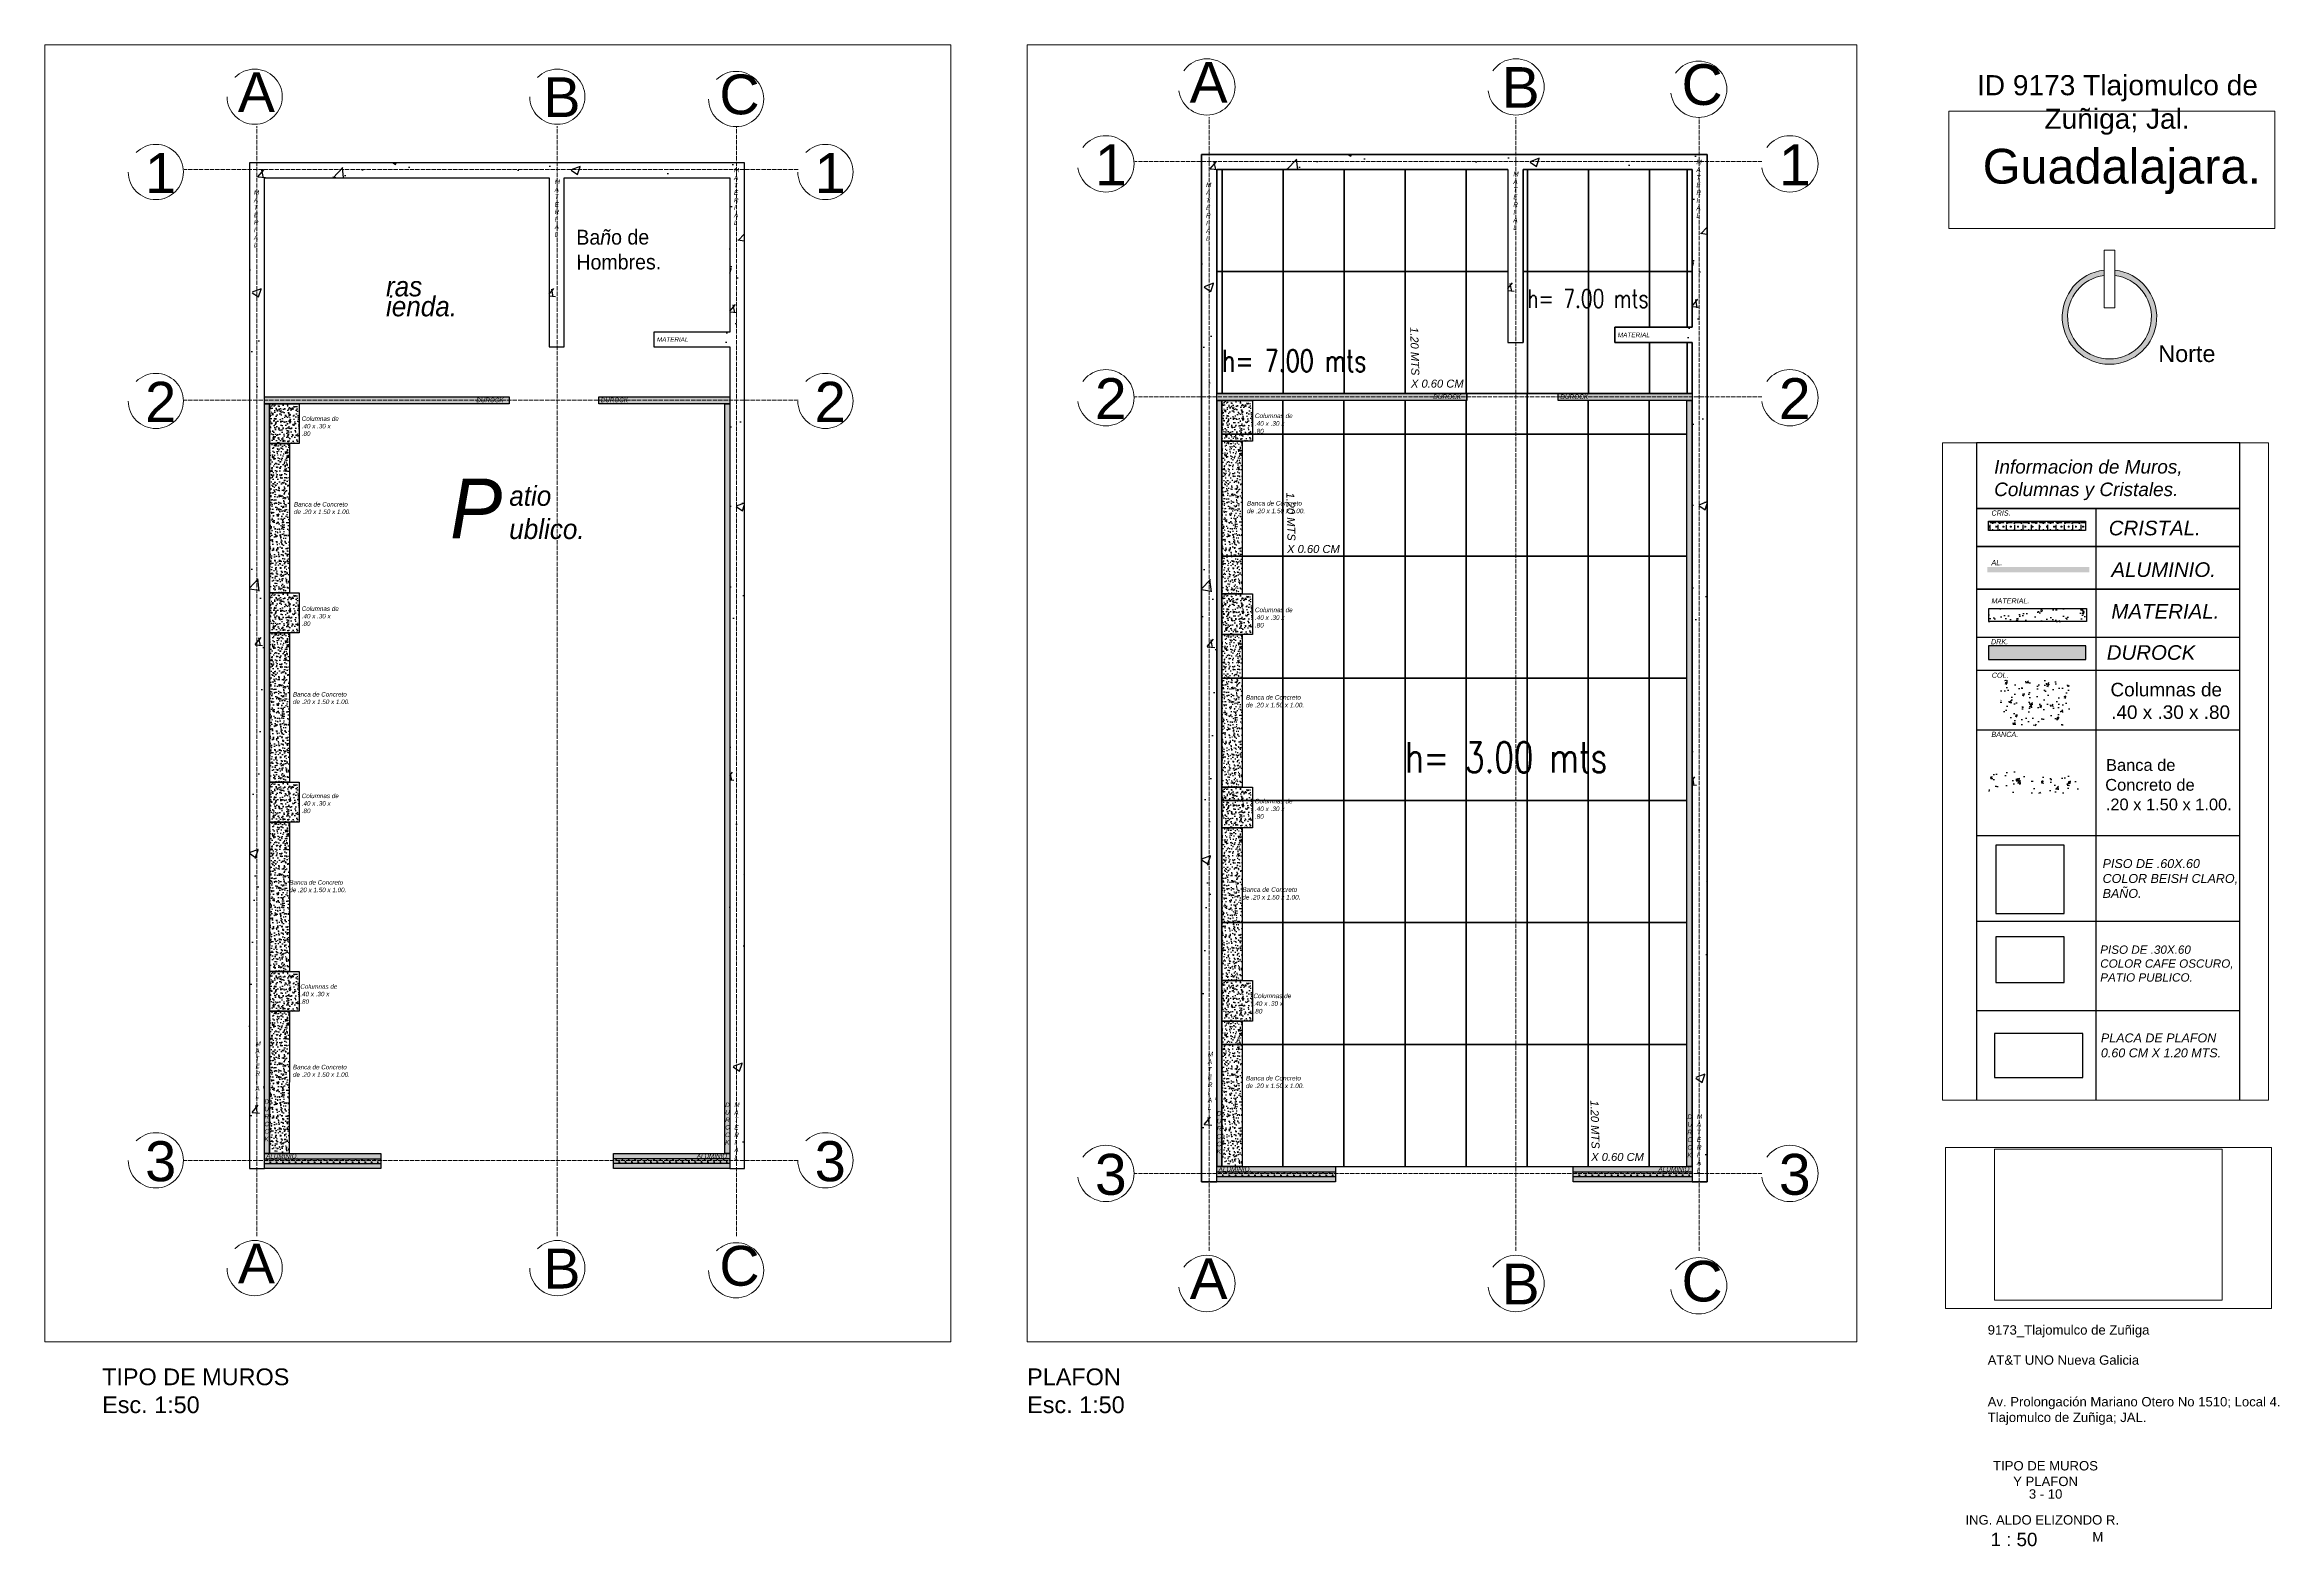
# Paper-space layout 'ARQ-03' of a CAD drawing. Header units: millimetres. Extents: x 82.4 to 165.8, y 72 to 128.1.
# The model-space entities are those that its viewports show. They can reach past a viewport. Long polylines and large blocks are cut down to what shows.
import ezdxf

# ---------------------------------------------------------------- set-up
doc = ezdxf.new("R2010")
doc.units = ezdxf.units.MM
doc.linetypes.add('ACAD_ISO02W100', pattern=[15, 12, -3])
for name, color, linetype, lineweight in [('COTAS', 161, 'ACAD_ISO02W100', 20), ('IMAGENES 3', 142, 'Continuous', 18), ('INFORMACION DE AREAS', 143, 'Continuous', 18), ('LAM-Solapa', 157, 'Continuous', 18), ('MURO DUROCK', 161, 'Continuous', 25), ('PLAFON', 151, 'Continuous', 25)]:
    doc.layers.add(name, color=color, linetype=linetype, lineweight=lineweight)
for name, color, linetype in [('CUADRO IMFORMATIVO', 144, 'Continuous'), ('MUROS - ARQ.', 151, 'Continuous'), ('MUROS ACABADOS', 142, 'Continuous')]:
    doc.layers.add(name, color=color, linetype=linetype)
doc.styles.add('ROMANS', font='romans.shx', dxfattribs={"width": 0.75})
doc.styles.get("Standard").update_dxf_attribs({"font": 'arial.ttf'})
picture_1 = doc.add_image_def('image53.png', size_in_pixel=(703, 467))

psp = doc.layouts.new('ARQ-03')

# ---------------------------------------------------------------- texts
at = {"layer": 'LAM-Solapa', "attachment_point": 1}
for s, width, heights, insert, char_height in [('\\pi1.7427;ID 9173 Tlajomulco de \\P\\pi4.2615;Zuñiga; Jal.', 13.82729, [3.054], (152.739, 126.929), 0.75), ('\\pi1.8495;Guadalajara.', 13.82729, [0], (152.845, 124.178), 1.2979), ('Norte', 22.68618, [0], (161.245, 116.846), 0.625), ('9173_Tlajomulco de Zuñiga', 23.37132, [0], (154.881, 80.267), 0.35), ('TIPO DE MUROS \\PEsc. 1:50', 22.68618, [0], (84.533, 78.654), 0.625), ('PLAFON\\PEsc. 1:50', 22.68618, [0], (119.044, 78.654), 0.625), ('AT&T UNO Nueva Galicia', 23.37132, [0], (154.881, 79.142), 0.35), ('Av. Prolongación Mariano Otero No 1510; Local 4.\\PTlajomulco de Zuñiga; JAL.', 23.37132, [4.461], (154.881, 77.587), 0.35), ('\\pi1.2175;TIPO DE MUROS \\P\\pi1.9665;Y PLAFON', 6.30978, [1.862], (153.865, 75.197), 0.35), ('\\pi2.5517;3 - 10', 6.30978, [1.46], (153.865, 74.143), 0.35), ('ING. ALDO ELIZONDO R.', 12.25027, [0], (154.05, 73.176), 0.35), ('M', 2.80981, [1.297], (158.788, 72.543), 0.35), ('\\pi0.93798;1 : 50', 3.51409, [1.255], (154.05, 72.521), 0.5)]:
    psp.add_mtext_dynamic_manual_height_columns(s, width=width, gutter_width=12.5, heights=heights, dxfattribs=dict(at, insert=insert, char_height=char_height))

msp = doc.modelspace()

# ---------------------------------------------------------------- texts
at = {"layer": 'COTAS', "color": 164, "char_height": 0.4, "attachment_point": 1}
for s, insert in [('A', (10967.424, 3821.674)), ('B', (10970.49, 3821.623)), ('C', (10972.257, 3821.651)), ('A', (10967.424, 3809.912)), ('B', (10970.49, 3809.861)), ('C', (10972.257, 3809.889))]:
    msp.add_mtext_dynamic_manual_height_columns(s, width=0.04813, gutter_width=12.5, heights=[0], dxfattribs=dict(at, insert=insert))
at = {"layer": 'COTAS', "color": 164, "char_height": 0.402, "attachment_point": 1}
for s, insert in [('1', (10966.493, 3820.863)), ('1', (10973.213, 3820.863)), ('2', (10966.493, 3818.565)), ('2', (10973.213, 3818.565)), ('3', (10966.493, 3810.94)), ('3', (10973.213, 3810.94))]:
    msp.add_mtext(s, dxfattribs=dict(at, insert=insert))
at = {"layer": 'CUADRO IMFORMATIVO', "color": 7}
for s, height, p in [('Columnas de', 0.11881, (10997.114, 3819.75)), ('.40 x .30 x .80', 0.11881, (10997.12, 3819.552)), ('Banca de', 0.1031, (10997.075, 3819.096)), ('Concreto de', 0.10306, (10997.068, 3818.922)), ('.20 x 1.50 x 1.00.', 0.10306, (10997.073, 3818.75))]:
    msp.add_text(s, height=height, dxfattribs=at).set_placement(p)
at = {"layer": 'CUADRO IMFORMATIVO', "color": 7, "attachment_point": 1}
for s, insert, char_height in [('{\\fArial|b0|i1|c0|p34;Informacion de Muros, \\PColumnas y Cristales.}', (10996.094, 3821.824), 0.11888), ('{\\fArial|b0|i1|c0|p34;CRIS.}', (10996.07, 3821.381), 0.04516), ('{\\fArial|b0|i1|c0|p34;CRISTAL.}', (10997.099, 3821.291), 0.1282), ('{\\fArial|b0|i1|c0|p34;AL.}', (10996.07, 3820.946), 0.04516), ('{\\fArial|b0|i1|c0|p34;ALUMINIO.}', (10997.122, 3820.926), 0.12835), ('{\\fArial|b0|i1|c0|p34;MATERIAL.}', (10996.07, 3820.61), 0.04516), ('{\\fArial|b0|i1|c0|p34;MATERIAL.}', (10997.122, 3820.56), 0.12835), ('{\\fArial|b0|i1|c0|p34;DRK.}', (10996.066, 3820.252), 0.04516), ('{\\fArial|b0|i1|c0|p34;DUROCK}', (10997.081, 3820.199), 0.12835), ('{\\fArial|b0|i1|c0|p34;COL.}', (10996.073, 3819.958), 0.04516), ('{\\fArial|b0|i1|c0|p34;BANCA.}', (10996.07, 3819.439), 0.04516), ('{\\fArial|b0|i1|c0|p34;PISO DE .60X.60\\PCOLOR BEISH CLARO, \\PBAÑO. }', (10997.045, 3818.322), 0.07849), ('{\\fArial|b0|i1|c0|p34;PISO DE .30X.60\\PCOLOR CAFE OSCURO, \\PPATIO PUBLICO. }', (10997.024, 3817.564), 0.07311), ('{\\fArial|b0|i1|c0|p34;PLACA DE PLAFON\\P0.60 CM X 1.20 MTS.}', (10997.03, 3816.792), 0.07849)]:
    msp.add_mtext_dynamic_manual_height_columns(s, width=3.703, gutter_width=12.5, heights=[0], dxfattribs=dict(at, insert=insert, char_height=char_height))
at = {"layer": 'INFORMACION DE AREAS', "color": 170, "insert": (10970.821, 3820.092), "char_height": 0.15, "attachment_point": 1, "rotation": 0.15}
msp.add_mtext_dynamic_manual_height_columns('{\\f@Dotum|b0|i0|c0|p34;Ba\\f@Dotum|b0|i1|c0|p34;ñ\\f@Dotum|b0|i0|c0|p34;o de \\PHombres.}', width=1.23188, gutter_width=12.5, heights=[0], dxfattribs=at)
at = {"layer": 'INFORMACION DE AREAS', "color": 170, "insert": (10968.911, 3819.623), "char_height": 0.2, "attachment_point": 1, "line_spacing_factor": 0.3}
msp.add_mtext_dynamic_manual_height_columns('{\\f@Dotum|b0|i1|c0|p34;ras \\P\\Pienda.}', width=3.703, gutter_width=12.5, heights=[0], dxfattribs=at)
at = {"layer": 'INFORMACION DE AREAS', "color": 170, "attachment_point": 1}
for s, insert, char_height in [('{\\f@Dotum|b0|i1|c0|p34;\\C164;P}', (10969.554, 3817.594), 0.6), ('{\\f@Dotum|b0|i1|c0|p34;atio   \\Publico.}', (10970.148, 3817.52), 0.2)]:
    msp.add_mtext_dynamic_manual_height_columns(s, width=2.00814, gutter_width=12.5, heights=[0], dxfattribs=dict(at, insert=insert, char_height=char_height))
at = {"layer": 'MUROS ACABADOS', "color": 160, "char_height": 0.04516, "attachment_point": 1}
for s, width, heights, insert in [('{\\fArial|b0|i1|c0|p34;M\\PA\\PT\\PE\\PR\\PI\\PA\\PL}', 0.09578, [0.611], (10972.403, 3820.713)), ('{\\fArial|b0|i1|c0|p34;M\\PA\\PT\\PE\\PR\\PI\\PA\\PL}', 0.09578, [0.611], (10967.585, 3820.488)), ('{\\fArial|b0|i1|c0|p34;M\\PA\\PT\\PE\\PR\\PI\\PA\\PL}', 0.09578, [0.611], (10970.604, 3820.595)), ('{\\fArial|b0|i1|c0|p34;MATERIAL}', 0.09578, [0.611], (10971.63, 3819.013)), ('{\\fArial|b0|i1|c0|p34;DUROCK}', 0.09578, [0.611], (10969.817, 3818.405)), ('{\\fArial|b0|i1|c0|p34;DUROCK}', 0.09578, [0.611], (10971.066, 3818.405)), ('{\\fArial|b0|i1|c0|p34;Columnas de .40 x .30 x .80}', 0.39467, [0.161], (10968.065, 3818.218)), ('\\pt0.18063;{\\fArial|b0|i1|c0|p34;Banca de Concreto de .20 x 1.50 x 1.00.}', 0.60089, [0.468], (10967.987, 3817.358)), ('{\\fArial|b0|i1|c0|p34;Columnas de .40 x .30 x .80}', 0.39467, [0.161], (10968.065, 3816.31)), ('\\pt0.18063;{\\fArial|b0|i1|c0|p34;Banca de Concreto de .20 x 1.50 x 1.00.}', 0.60089, [0.468], (10967.977, 3815.45)), ('{\\fArial|b0|i1|c0|p34;Columnas de .40 x .30 x .80}', 0.39467, [0.161], (10968.065, 3814.43)), ('\\pt0.18063;{\\fArial|b0|i1|c0|p34;Banca de Concreto de .20 x 1.50 x 1.00.}', 0.60089, [0.468], (10967.941, 3813.561)), ('{\\fArial|b0|i1|c0|p34;Columnas de .40 x .30 x .80}', 0.39467, [0.161], (10968.051, 3812.516)), ('{\\fArial|b0|i1|c0|p34;M\\PA\\PT\\PE\\PR\\PI\\PA\\PL}', 0.09578, [0.611], (10967.602, 3811.944)), ('\\pt0.18063;{\\fArial|b0|i1|c0|p34;Banca de Concreto de .20 x 1.50 x 1.00.}', 0.60089, [0.468], (10967.977, 3811.707)), ('{\\fArial|b0|i1|c0|p34;D\\PU\\PR\\PO\\PC\\PK}', 0.09578, [0.611], (10967.691, 3811.361)), ('{\\fArial|b0|i1|c0|p34;D\\PU\\PR\\PO\\PC\\PK}', 0.09578, [0.611], (10972.315, 3811.328)), ('{\\fArial|b0|i1|c0|p34;M\\PA\\PT\\PE\\PR\\PI\\PA\\PL}', 0.09578, [0.611], (10972.407, 3811.328)), ('{\\fArial|b0|i1|c0|p34;ALUMINIO.}', 3.703, [0], (10967.708, 3810.813)), ('{\\fArial|b0|i1|c0|p34;ALUMINIO.}', 3.703, [0], (10972.03, 3810.813))]:
    msp.add_mtext_dynamic_manual_height_columns(s, width=width, gutter_width=12.5, heights=heights, dxfattribs=dict(at, insert=insert))
at = {"layer": 'PLAFON', "style": 'ROMANS', "width": 0.75}
for s, height, p in [('h= 7.00 mts', 0.17974, (10970.742, 3819.258)), ('h= 7.00 mts', 0.21411, (10967.742, 3818.629)), ('h= 3.00 mts', 0.3, (10969.54, 3814.688))]:
    msp.add_text(s, height=height, dxfattribs=at).set_placement(p)

# ---------------------------------------------------------------- blocks, each defined once
blk = doc.blocks.new('PLAFON AZUL')
at = {"layer": 'MUROS - ARQ.'}
blk.add_lwpolyline([(10970.55, 3820.615), (10967.69, 3820.615), (10967.69, 3818.415)], dxfattribs=at)
at = {"layer": 'PLAFON', "color": 186}
for points in [[(10967.692, 3820.615), (10967.692, 3819.615), (10967.742, 3819.615), (10967.742, 3820.615)], [(10967.742, 3820.615), (10967.742, 3819.615), (10968.342, 3819.615), (10968.342, 3820.615)], [(10968.342, 3820.615), (10968.342, 3819.615), (10968.942, 3819.615), (10968.942, 3820.615)], [(10968.942, 3820.615), (10968.942, 3819.615), (10969.542, 3819.615), (10969.542, 3820.615)], [(10969.542, 3820.615), (10969.542, 3819.615), (10970.142, 3819.615), (10970.142, 3820.615)], [(10970.742, 3820.615), (10970.742, 3819.615), (10971.342, 3819.615), (10971.342, 3820.615)], [(10971.342, 3820.615), (10971.342, 3819.615), (10971.942, 3819.615), (10971.942, 3820.615)], [(10971.942, 3820.615), (10971.942, 3819.615), (10972.312, 3819.615), (10972.312, 3820.615)], [(10972.312, 3820.615), (10972.312, 3819.615), (10972.362, 3819.615), (10972.362, 3820.615)], [(10967.692, 3819.615), (10967.692, 3818.415), (10967.742, 3818.415), (10967.742, 3819.615)], [(10967.742, 3819.615), (10967.742, 3818.415), (10968.342, 3818.415), (10968.342, 3819.615)], [(10968.342, 3819.615), (10968.342, 3818.415), (10968.942, 3818.415), (10968.942, 3819.615)], [(10968.942, 3819.615), (10968.942, 3818.415), (10969.542, 3818.415), (10969.542, 3819.615)], [(10969.542, 3819.615), (10969.542, 3818.415), (10970.142, 3818.415), (10970.142, 3819.615)], [(10970.742, 3819.615), (10970.742, 3818.415), (10971.342, 3818.415), (10971.342, 3819.615)], [(10967.74, 3818.345), (10967.74, 3818.015), (10968.34, 3818.015), (10968.34, 3818.345)], [(10968.34, 3818.345), (10968.34, 3818.015), (10968.94, 3818.015), (10968.94, 3818.345)], [(10968.94, 3818.345), (10968.94, 3818.015), (10969.54, 3818.015), (10969.54, 3818.345)], [(10969.54, 3818.345), (10969.54, 3818.015), (10970.14, 3818.015), (10970.14, 3818.345)], [(10971.34, 3818.345), (10971.34, 3818.015), (10971.94, 3818.015), (10971.94, 3818.345)], [(10971.94, 3818.345), (10971.94, 3818.015), (10972.31, 3818.015), (10972.31, 3818.345)], [(10967.74, 3818.015), (10967.74, 3816.815), (10968.34, 3816.815), (10968.34, 3818.015)], [(10968.34, 3818.015), (10968.34, 3816.815), (10968.94, 3816.815), (10968.94, 3818.015)], [(10968.94, 3818.015), (10968.94, 3816.815), (10969.54, 3816.815), (10969.54, 3818.015)], [(10969.54, 3818.015), (10969.54, 3816.815), (10970.14, 3816.815), (10970.14, 3818.015)], [(10970.14, 3818.015), (10970.14, 3816.815), (10970.74, 3816.815), (10970.74, 3818.015)], [(10970.74, 3818.015), (10970.74, 3816.815), (10971.34, 3816.815), (10971.34, 3818.015)], [(10971.34, 3818.015), (10971.34, 3816.815), (10971.94, 3816.815), (10971.94, 3818.015)], [(10971.94, 3818.015), (10971.94, 3816.815), (10972.31, 3816.815), (10972.31, 3818.015)], [(10967.74, 3816.815), (10967.74, 3815.615), (10968.34, 3815.615), (10968.34, 3816.815)], [(10968.34, 3816.815), (10968.34, 3815.615), (10968.94, 3815.615), (10968.94, 3816.815)], [(10968.94, 3816.815), (10968.94, 3815.615), (10969.54, 3815.615), (10969.54, 3816.815)], [(10969.54, 3816.815), (10969.54, 3815.615), (10970.14, 3815.615), (10970.14, 3816.815)], [(10970.14, 3816.815), (10970.14, 3815.615), (10970.74, 3815.615), (10970.74, 3816.815)], [(10970.74, 3816.815), (10970.74, 3815.615), (10971.34, 3815.615), (10971.34, 3816.815)], [(10971.34, 3816.815), (10971.34, 3815.615), (10971.94, 3815.615), (10971.94, 3816.815)], [(10971.94, 3816.815), (10971.94, 3815.615), (10972.31, 3815.615), (10972.31, 3816.815)], [(10967.74, 3815.615), (10967.74, 3814.415), (10968.34, 3814.415), (10968.34, 3815.615)], [(10968.34, 3815.615), (10968.34, 3814.415), (10968.94, 3814.415), (10968.94, 3815.615)], [(10968.94, 3815.615), (10968.94, 3814.415), (10969.54, 3814.415), (10969.54, 3815.615)], [(10969.54, 3815.615), (10969.54, 3814.415), (10970.14, 3814.415), (10970.14, 3815.615)], [(10970.14, 3815.615), (10970.14, 3814.415), (10970.74, 3814.415), (10970.74, 3815.615)], [(10970.74, 3815.615), (10970.74, 3814.415), (10971.34, 3814.415), (10971.34, 3815.615)], [(10971.34, 3815.615), (10971.34, 3814.415), (10971.94, 3814.415), (10971.94, 3815.615)], [(10971.94, 3815.615), (10971.94, 3814.415), (10972.31, 3814.415), (10972.31, 3815.615)], [(10967.74, 3814.415), (10967.74, 3813.215), (10968.34, 3813.215), (10968.34, 3814.415)], [(10968.34, 3814.415), (10968.34, 3813.215), (10968.94, 3813.215), (10968.94, 3814.415)], [(10968.94, 3814.415), (10968.94, 3813.215), (10969.54, 3813.215), (10969.54, 3814.415)], [(10969.54, 3814.415), (10969.54, 3813.215), (10970.14, 3813.215), (10970.14, 3814.415)], [(10970.14, 3814.415), (10970.14, 3813.215), (10970.74, 3813.215), (10970.74, 3814.415)], [(10970.74, 3814.415), (10970.74, 3813.215), (10971.34, 3813.215), (10971.34, 3814.415)], [(10971.34, 3814.415), (10971.34, 3813.215), (10971.94, 3813.215), (10971.94, 3814.415)], [(10971.94, 3814.415), (10971.94, 3813.215), (10972.31, 3813.215), (10972.31, 3814.415)], [(10967.74, 3813.215), (10967.74, 3812.015), (10968.34, 3812.015), (10968.34, 3813.215)], [(10968.34, 3813.215), (10968.34, 3812.015), (10968.94, 3812.015), (10968.94, 3813.215)], [(10968.94, 3813.215), (10968.94, 3812.015), (10969.54, 3812.015), (10969.54, 3813.215)], [(10969.54, 3813.215), (10969.54, 3812.015), (10970.14, 3812.015), (10970.14, 3813.215)], [(10970.14, 3813.215), (10970.14, 3812.015), (10970.74, 3812.015), (10970.74, 3813.215)], [(10970.74, 3813.215), (10970.74, 3812.015), (10971.34, 3812.015), (10971.34, 3813.215)], [(10971.34, 3813.215), (10971.34, 3812.015), (10971.94, 3812.015), (10971.94, 3813.215)], [(10971.94, 3813.215), (10971.94, 3812.015), (10972.31, 3812.015), (10972.31, 3813.215)], [(10967.74, 3812.015), (10967.74, 3810.815), (10968.34, 3810.815), (10968.34, 3812.015)], [(10968.34, 3812.015), (10968.34, 3810.815), (10968.94, 3810.815), (10968.94, 3812.015)], [(10968.94, 3812.015), (10968.94, 3810.815), (10969.54, 3810.815), (10969.54, 3812.015)], [(10969.54, 3812.015), (10969.54, 3810.815), (10970.14, 3810.815), (10970.14, 3812.015)], [(10970.14, 3812.015), (10970.14, 3810.815), (10970.74, 3810.815), (10970.74, 3812.015)], [(10970.74, 3812.015), (10970.74, 3810.815), (10971.34, 3810.815), (10971.34, 3812.015)], [(10971.34, 3812.015), (10971.34, 3810.815), (10971.94, 3810.815), (10971.94, 3812.015)], [(10971.94, 3812.015), (10971.94, 3810.815), (10972.31, 3810.815), (10972.31, 3812.015)]]:
    blk.add_lwpolyline(points, close=True, dxfattribs=at)
for points in [[(10970.55, 3820.615), (10970.142, 3820.615), (10970.142, 3819.615), (10970.55, 3819.615)], [(10970.7, 3819.615), (10970.742, 3819.615), (10970.742, 3820.615), (10970.7, 3820.615)], [(10970.55, 3819.615), (10970.142, 3819.615), (10970.142, 3818.415), (10970.742, 3818.415), (10970.742, 3819.615), (10970.7, 3819.615)], [(10971.942, 3819.065), (10971.942, 3819.615), (10971.342, 3819.615), (10971.342, 3818.415), (10971.942, 3818.415), (10971.942, 3818.915)], [(10972.312, 3819.065), (10972.312, 3819.615), (10971.942, 3819.615), (10971.942, 3819.065)], [(10972.362, 3819.615), (10972.312, 3819.615), (10972.312, 3819.065)], [(10972.312, 3818.915), (10972.312, 3818.415), (10972.362, 3818.415)], [(10970.14, 3818.345), (10970.14, 3818.015), (10970.74, 3818.015), (10970.74, 3818.415), (10970.146, 3818.415)], [(10971.046, 3818.415), (10970.74, 3818.415), (10970.74, 3818.015), (10971.34, 3818.015), (10971.34, 3818.345)]]:
    blk.add_lwpolyline(points, dxfattribs=at)
at = {"layer": 'PLAFON', "color": 7, "char_height": 0.07849, "attachment_point": 1, "rotation": 271.4346}
for insert in [(10969.669, 3819.069), (10968.452, 3817.443), (10971.44, 3811.467)]:
    blk.add_mtext_dynamic_manual_height_columns('{\\fArial|b0|i1|c0|p34;1.20 MTS}', width=3.703, gutter_width=12.5, heights=[0], dxfattribs=dict(at, insert=insert))
at = {"layer": 'PLAFON', "color": 7, "char_height": 0.07849, "attachment_point": 1}
for insert in [(10969.598, 3818.551), (10968.381, 3816.925), (10971.369, 3810.949)]:
    blk.add_mtext_dynamic_manual_height_columns('{\\fArial|b0|i1|c0|p34;X 0.60 CM }', width=3.703, gutter_width=12.5, heights=[0], dxfattribs=dict(at, insert=insert))

# ---------------------------------------------------------------- hatches: boundary and pattern name
at = {"layer": 'CUADRO IMFORMATIVO'}
h = msp.add_hatch(dxfattribs=at)
h.set_pattern_fill('ANGLE', color=151, scale=0.010385)
h.set_pattern_definition([(0, (-11794.835896, -4063.511164), (0, 0.07254180236), [0.05275767444, -0.01978412792]), (90, (-11794.835896, -4063.511164), (-0.07254180236, 4e-18), [0.05275767444, -0.01978412792])])
h.paths.add_polyline_path([(10996.895, 3821.204), (10996.895, 3821.287), (10996.043, 3821.287), (10996.043, 3821.204)])
h = msp.add_hatch(dxfattribs=at)
h.set_pattern_fill('CROSS', color=161, scale=0.005)
h.paths.add_polyline_path([(10996.043, 3821.204), (10996.043, 3821.287), (10996.895, 3821.287), (10996.895, 3821.204)])
h = msp.add_hatch(color=161, dxfattribs=at)
h.dxf.hatch_style = 1
h.paths.add_polyline_path([(10996.929, 3820.838), (10996.929, 3820.885), (10996.035, 3820.885), (10996.035, 3820.838)])
h = msp.add_hatch(dxfattribs=at)
h.set_pattern_fill('AR-CONC', color=250, scale=0.001)
h.set_pattern_definition([(50, (0.0001, 0), (0.182184669, -0.0159390855), [0.01905, -0.20955]), (355, (0.0001, 0), (-0.0352434214, 0.1910568452), [0.01524, -0.1676405842]), (100.4514447, (0.01528, -0.00133), (0.146941247, 0.175117752), [0.0161900088, -0.1780902446]), (46.1842, (0.0001, 0.0508), (0.271079041, -0.042042328), [0.028575, -0.314325]), (96.6355576, (0.0227, 0.0473), (0.237404134, 0.2474261246), [0.024285023, -0.267135608]), (351.1841512, (0.0001, 0.0508), (0.237404134, 0.2474261246), [0.022859967, -0.251459732]), (21, (0.0255, 0.0381), (0.1516143913, -0.1022651982), [0.01905, -0.20955]), (326, (0.0255, 0.0381), (0.0618020283, 0.184187966), [0.01524, -0.16764]), (71.451445, (0.03813, 0.02958), (0.2134164193, 0.081922769), [0.0161900088, -0.1780899376]), (37.5, (0.0001, 0), (0.00308860325, 0.08455503887), [0, -0.165608, 0, -0.17018, 0, -0.168275]), (7.5, (0.0001, 0), (0.0668196625, 0.1001805748), [0, -0.097028, 0, -0.161798, 0, -0.064135]), (327.5, (-0.05654, 0), (0.13559059517, -0.005728744), [0, -0.0635, 0, -0.19812, 0, -0.26289]), (317.5, (-0.08194, 0), (0.1481291814, 0.025426491), [0, -0.08255, 0, -0.131572, 0, -0.18669])])
h.paths.add_polyline_path([(10996.903, 3820.407), (10996.047, 3820.407), (10996.047, 3820.522), (10996.903, 3820.522)])
at = {"layer": 'CUADRO IMFORMATIVO', "true_color": 0x0a85ff}
h = msp.add_hatch(color=150, dxfattribs=at)
h.dxf.hatch_style = 1
h.paths.add_polyline_path([(10996.045, 3820.193), (10996.045, 3820.073), (10996.898, 3820.073), (10996.898, 3820.193)])
at = {"layer": 'CUADRO IMFORMATIVO'}
h = msp.add_hatch(dxfattribs=at)
h.set_pattern_fill('AR-CONC', color=142, scale=0.001)
h.set_pattern_definition([(50, (18.55573, 23.4516), (0.182184669, -0.0159390855), [0.01905, -0.20955]), (355, (18.55573, 23.4516), (-0.0352434214, 0.1910568452), [0.01524, -0.1676405842]), (100.4514447, (18.57092, 23.45027), (0.146941247, 0.175117752), [0.0161900088, -0.1780902446]), (46.1842, (18.55573, 23.5024), (0.271079041, -0.042042328), [0.028575, -0.314325]), (96.6355576, (18.57832, 23.4989), (0.237404134, 0.2474261246), [0.024285023, -0.267135608]), (351.1841512, (18.55573, 23.5024), (0.237404134, 0.2474261246), [0.022859967, -0.251459732]), (21, (18.58113, 23.4897), (0.1516143913, -0.1022651982), [0.01905, -0.20955]), (326, (18.58113, 23.4897), (0.0618020283, 0.184187966), [0.01524, -0.16764]), (71.451445, (18.59377, 23.48118), (0.2134164193, 0.081922769), [0.0161900088, -0.1780899376]), (37.5, (18.55573, 23.4516), (0.00308860325, 0.08455503887), [0, -0.165608, 0, -0.17018, 0, -0.168275]), (7.5, (18.55573, 23.4516), (0.0668196625, 0.1001805748), [0, -0.097028, 0, -0.161798, 0, -0.064135]), (327.5, (18.49909, 23.4516), (0.13559059517, -0.005728744), [0, -0.0635, 0, -0.19812, 0, -0.26289]), (317.5, (18.47369, 23.4516), (0.1481291814, 0.025426491), [0, -0.08255, 0, -0.131572, 0, -0.18669])])
h.paths.add_polyline_path([(10996.152, 3819.491), (10996.752, 3819.491), (10996.752, 3819.891), (10996.152, 3819.891)])
h = msp.add_hatch(dxfattribs=at)
h.set_pattern_fill('AR-CONC', color=142, scale=0.001228)
h.set_pattern_definition([(50, (4256.03059, 1484.32152), (0.2237743324, -0.019577708), [0.023398791, -0.2573867034]), (355, (4256.03059, 1484.32152), (-0.0432888955, 0.234671876), [0.018719033, -0.20591008]), (100.4514447, (4256.04923, 1484.31988), (0.180485436, 0.215094158), [0.0198859126, -0.2187452205]), (46.1842, (4256.03059, 1484.3839), (0.332961779, -0.051639877), [0.035098187, -0.386080055]), (96.6355576, (4256.05833, 1484.3796), (0.291599463, 0.303909303), [0.029828881, -0.328118127]), (351.184151, (4256.0306, 1484.3839), (0.291599463, 0.303909303), [0.028078509, -0.308863715]), (21, (4256.06178, 1484.36831), (0.18622538, -0.125610605), [0.023398791, -0.2573867034]), (326, (4256.06178, 1484.36831), (0.075910381, 0.226234948), [0.018719033, -0.205909363]), (71.451445, (4256.0773, 1484.35785), (0.2621357605, 0.1006243446), [0.0198859126, -0.2187448435]), (37.5, (4256.030585, 1484.321516), (0.0037936789, 0.1038575171), [0, -0.2034134917, 0, -0.2090292016, 0, -0.2066893224]), (7.5, (4256.03059, 1484.32152), (0.0820734558, 0.1230500973), [0, -0.1191778433, 0, -0.1987337334, 0, -0.0787759304]), (327.5, (4255.96101, 1484.321516), (0.1665436235, -0.0070365189), [0, -0.0779959707, 0, -0.2433474287, 0, -0.3229033188]), (317.5, (4255.92981, 1484.32152), (0.1819445558, 0.0312309268), [0, -0.101394762, 0, -0.1616076513, 0, -0.229308154])])
h.paths.add_polyline_path([(10996.049, 3818.901), (10996.835, 3818.901), (10996.835, 3819.087), (10996.049, 3819.087)])
at = {"layer": 'MURO DUROCK', "true_color": 0x0a85ff}
h = msp.add_hatch(color=150, dxfattribs=at)
h.dxf.hatch_style = 1
h.paths.add_polyline_path([(10967.69, 3818.415), (10970.146, 3818.415), (10970.146, 3818.345), (10967.69, 3818.345)])
h = msp.add_hatch(color=150, dxfattribs=at)
h.dxf.hatch_style = 1
h.paths.add_polyline_path([(10971.046, 3818.415), (10972.36, 3818.415), (10972.36, 3818.345), (10971.046, 3818.345)])
h = msp.add_hatch(color=150, dxfattribs=at)
h.dxf.hatch_style = 1
h.paths.add_polyline_path([(10967.74, 3818.345), (10967.74, 3810.815), (10967.69, 3810.815), (10967.69, 3818.345)])
h = msp.add_hatch(color=150, dxfattribs=at)
h.dxf.hatch_style = 1
h.paths.add_polyline_path([(10972.36, 3818.345), (10972.36, 3810.815), (10972.31, 3810.815), (10972.31, 3818.345)])
at = {"layer": 'MUROS ACABADOS'}
h = msp.add_hatch(dxfattribs=at)
h.set_pattern_fill('AR-CONC', color=250, scale=0.005)
h.paths.add_polyline_path([(10972.36, 3810.665), (10972.51, 3810.665), (10972.51, 3820.765), (10967.54, 3820.765), (10967.54, 3810.665), (10967.69, 3810.665), (10967.69, 3820.615), (10970.55, 3820.615), (10970.55, 3818.915), (10970.7, 3818.915), (10970.7, 3820.615), (10972.36, 3820.615), (10972.36, 3819.065), (10971.6, 3819.065), (10971.6, 3818.915), (10972.36, 3818.915)])
h = msp.add_hatch(color=253, dxfattribs=at)
h.dxf.hatch_style = 1
h.paths.add_polyline_path([(10970.977, 3815.581), (10973.307, 3815.581)], flags=0)
edge = h.paths.add_edge_path(flags=17)
edge.add_line((10970.977, 3815.581), (10973.307, 3815.581))
edge.add_line((10970.977, 3815.581), (10970.977, 3813.005))
edge.add_line((10970.977, 3813.005), (10973.307, 3813.005))
edge.add_line((10973.307, 3813.005), (10973.307, 3814.305))
edge.add_line((10973.307, 3814.305), (10973.387, 3814.305))
edge.add_line((10973.387, 3814.305), (10973.387, 3814.275))
edge.add_line((10973.387, 3814.275), (10973.407, 3814.275))
edge.add_line((10973.407, 3814.275), (10973.407, 3812.905))
edge.add_line((10973.407, 3812.905), (10970.977, 3812.905))
edge.add_line((10970.977, 3812.905), (10970.977, 3812.851))
edge.add_line((10970.977, 3812.851), (10970.977, 3812.751))
edge.add_line((10970.977, 3812.751), (10970.737, 3812.751))
edge.add_line((10970.737, 3812.751), (10970.737, 3802.651))
edge.add_line((10970.737, 3802.651), (10971.247, 3802.651))
edge.add_line((10971.247, 3802.651), (10971.247, 3802.551))
edge.add_line((10971.247, 3802.551), (10970.637, 3802.551))
edge.add_line((10970.637, 3802.551), (10970.637, 3812.851))
edge.add_line((10970.637, 3812.851), (10970.877, 3812.851))
edge.add_line((10970.877, 3812.851), (10970.877, 3815.581))
edge.add_line((10970.877, 3815.581), (10968.507, 3815.581))
edge.add_line((10968.507, 3815.581), (10968.507, 3814.981))
edge.add_line((10968.507, 3814.981), (10967.337, 3814.981))
edge.add_line((10967.337, 3814.981), (10967.337, 3818.621))
edge.add_line((10967.337, 3818.621), (10967.737, 3818.621))
edge.add_line((10967.737, 3818.621), (10967.737, 3818.521))
edge.add_line((10967.737, 3818.521), (10967.437, 3818.521))
edge.add_line((10967.437, 3818.521), (10967.437, 3815.681))
edge.add_line((10967.437, 3815.681), (10967.457, 3815.681))
edge.add_line((10967.457, 3815.681), (10967.457, 3815.081))
edge.add_line((10967.457, 3815.081), (10968.407, 3815.081))
edge.add_line((10968.407, 3815.081), (10968.407, 3815.681))
edge.add_line((10968.407, 3815.681), (10973.407, 3815.681))
edge.add_line((10973.407, 3815.681), (10973.407, 3816.281))
edge.add_line((10973.407, 3816.281), (10974.607, 3816.281))
edge.add_line((10974.607, 3816.281), (10974.607, 3815.681))
edge.add_line((10974.607, 3815.681), (10977.127, 3815.681))
edge.add_line((10977.127, 3815.681), (10977.127, 3815.096))
edge.add_line((10977.127, 3815.096), (10977.042, 3815.096))
edge.add_line((10977.042, 3815.096), (10977.042, 3815.131))
edge.add_line((10977.042, 3815.131), (10977.027, 3815.131))
edge.add_line((10977.027, 3815.131), (10977.027, 3815.581))
edge.add_line((10977.027, 3815.581), (10974.507, 3815.581))
edge.add_line((10974.507, 3815.581), (10974.507, 3816.181))
edge.add_line((10974.507, 3816.181), (10973.507, 3816.181))
edge.add_line((10973.507, 3816.181), (10973.507, 3815.031))
edge.add_line((10973.507, 3815.031), (10973.407, 3815.031))
edge.add_line((10973.407, 3815.031), (10973.387, 3815.031))
edge.add_line((10973.387, 3815.031), (10973.387, 3815.001))
edge.add_line((10973.387, 3815.001), (10973.307, 3815.001))
edge.add_line((10973.307, 3815.001), (10973.307, 3815.031))
edge.add_line((10973.307, 3815.031), (10973.307, 3815.581))
edge = h.paths.add_edge_path()
edge.add_line((10971.247, 3802.551), (10971.347, 3802.551))
edge.add_line((10971.247, 3801.471), (10971.247, 3802.551))
edge.add_line((10971.247, 3801.471), (10970.647, 3801.471))
edge.add_line((10970.647, 3801.471), (10970.647, 3798.491))
edge.add_line((10970.647, 3798.491), (10971.381, 3798.491))
edge.add_line((10971.381, 3798.491), (10971.063, 3796.039))
edge.add_line((10971.063, 3796.039), (10973.377, 3796.039))
edge.add_line((10973.377, 3796.039), (10973.377, 3796.939))
edge.add_line((10973.377, 3796.939), (10973.277, 3796.939))
edge.add_line((10973.277, 3796.939), (10973.277, 3796.139))
edge.add_line((10973.277, 3796.139), (10971.177, 3796.139))
edge.add_line((10971.177, 3796.139), (10971.494, 3798.631))
edge.add_line((10971.494, 3798.631), (10971.394, 3798.631))
edge.add_line((10971.394, 3798.631), (10971.394, 3798.591))
edge.add_line((10971.394, 3798.591), (10970.747, 3798.591))
edge.add_line((10970.747, 3798.591), (10970.747, 3801.371))
edge.add_line((10970.747, 3801.371), (10971.347, 3801.371))
edge.add_line((10971.347, 3801.371), (10971.347, 3802.551))
edge = h.paths.add_edge_path(flags=17)
edge.add_line((10973.307, 3815.581), (10970.977, 3815.581))
edge.add_line((10973.307, 3815.031), (10973.307, 3815.581))
edge.add_line((10973.307, 3815.001), (10973.307, 3815.031))
edge.add_line((10973.387, 3815.001), (10973.307, 3815.001))
edge.add_line((10973.387, 3815.031), (10973.387, 3815.001))
edge.add_line((10973.407, 3815.031), (10973.387, 3815.031))
edge.add_line((10973.507, 3815.031), (10973.407, 3815.031))
edge.add_line((10973.507, 3816.181), (10973.507, 3815.031))
edge.add_line((10974.507, 3816.181), (10973.507, 3816.181))
edge.add_line((10974.507, 3815.581), (10974.507, 3816.181))
edge.add_line((10977.027, 3815.581), (10974.507, 3815.581))
edge.add_line((10977.027, 3815.131), (10977.027, 3815.581))
edge.add_line((10977.042, 3815.131), (10977.027, 3815.131))
edge.add_line((10977.042, 3815.096), (10977.042, 3815.131))
edge.add_line((10977.127, 3815.096), (10977.042, 3815.096))
edge.add_line((10977.127, 3815.681), (10977.127, 3815.096))
edge.add_line((10974.607, 3815.681), (10977.127, 3815.681))
edge.add_line((10974.607, 3816.281), (10974.607, 3815.681))
edge.add_line((10973.407, 3816.281), (10974.607, 3816.281))
edge.add_line((10973.407, 3815.681), (10973.407, 3816.281))
edge.add_line((10968.407, 3815.681), (10973.407, 3815.681))
edge.add_line((10968.407, 3815.081), (10968.407, 3815.681))
edge.add_line((10967.457, 3815.081), (10968.407, 3815.081))
edge.add_line((10967.457, 3815.681), (10967.457, 3815.081))
edge.add_line((10967.437, 3815.681), (10967.457, 3815.681))
edge.add_line((10967.437, 3818.521), (10967.437, 3815.681))
edge.add_line((10967.737, 3818.521), (10967.437, 3818.521))
edge.add_line((10967.737, 3818.621), (10967.737, 3818.521))
edge.add_line((10967.337, 3818.621), (10967.737, 3818.621))
edge.add_line((10967.337, 3814.981), (10967.337, 3818.621))
edge.add_line((10968.507, 3814.981), (10967.337, 3814.981))
edge.add_line((10968.507, 3815.581), (10968.507, 3814.981))
edge.add_line((10970.877, 3815.581), (10968.507, 3815.581))
edge.add_line((10970.877, 3812.851), (10970.877, 3815.581))
edge.add_line((10970.637, 3812.851), (10970.877, 3812.851))
edge.add_line((10970.637, 3802.551), (10970.637, 3812.851))
edge.add_line((10971.247, 3802.551), (10970.637, 3802.551))
edge.add_line((10971.247, 3802.651), (10971.247, 3802.551))
edge.add_line((10970.737, 3802.651), (10971.247, 3802.651))
edge.add_line((10970.737, 3812.751), (10970.737, 3802.651))
edge.add_line((10970.977, 3812.751), (10970.737, 3812.751))
edge.add_line((10970.977, 3812.851), (10970.977, 3812.751))
edge.add_line((10970.977, 3812.905), (10970.977, 3812.851))
edge.add_line((10973.407, 3812.905), (10970.977, 3812.905))
edge.add_line((10973.407, 3814.275), (10973.407, 3812.905))
edge.add_line((10973.387, 3814.275), (10973.407, 3814.275))
edge.add_line((10973.387, 3814.305), (10973.387, 3814.275))
edge.add_line((10973.307, 3814.305), (10973.387, 3814.305))
edge.add_line((10973.307, 3813.005), (10973.307, 3814.305))
edge.add_line((10970.977, 3813.005), (10973.307, 3813.005))
edge.add_line((10970.977, 3815.581), (10970.977, 3813.005))
h = msp.add_hatch(color=253, dxfattribs=at)
h.dxf.hatch_style = 1
h.paths.add_polyline_path([(10970.977, 3815.581), (10973.307, 3815.581)], flags=0)
edge = h.paths.add_edge_path(flags=17)
edge.add_line((10970.977, 3815.581), (10973.307, 3815.581))
edge.add_line((10970.977, 3815.581), (10970.977, 3813.005))
edge.add_line((10970.977, 3813.005), (10973.307, 3813.005))
edge.add_line((10973.307, 3813.005), (10973.307, 3814.305))
edge.add_line((10973.307, 3814.305), (10973.387, 3814.305))
edge.add_line((10973.387, 3814.305), (10973.387, 3814.275))
edge.add_line((10973.387, 3814.275), (10973.407, 3814.275))
edge.add_line((10973.407, 3814.275), (10973.407, 3812.905))
edge.add_line((10973.407, 3812.905), (10970.977, 3812.905))
edge.add_line((10970.977, 3812.905), (10970.977, 3812.851))
edge.add_line((10970.977, 3812.851), (10970.977, 3812.751))
edge.add_line((10970.977, 3812.751), (10970.737, 3812.751))
edge.add_line((10970.737, 3812.751), (10970.737, 3802.651))
edge.add_line((10970.737, 3802.651), (10971.247, 3802.651))
edge.add_line((10971.247, 3802.651), (10971.247, 3802.551))
edge.add_line((10971.247, 3802.551), (10970.637, 3802.551))
edge.add_line((10970.637, 3802.551), (10970.637, 3812.851))
edge.add_line((10970.637, 3812.851), (10970.877, 3812.851))
edge.add_line((10970.877, 3812.851), (10970.877, 3815.581))
edge.add_line((10970.877, 3815.581), (10968.507, 3815.581))
edge.add_line((10968.507, 3815.581), (10968.507, 3814.981))
edge.add_line((10968.507, 3814.981), (10967.337, 3814.981))
edge.add_line((10967.337, 3814.981), (10967.337, 3818.621))
edge.add_line((10967.337, 3818.621), (10967.737, 3818.621))
edge.add_line((10967.737, 3818.621), (10967.737, 3818.521))
edge.add_line((10967.737, 3818.521), (10967.437, 3818.521))
edge.add_line((10967.437, 3818.521), (10967.437, 3815.681))
edge.add_line((10967.437, 3815.681), (10967.457, 3815.681))
edge.add_line((10967.457, 3815.681), (10967.457, 3815.081))
edge.add_line((10967.457, 3815.081), (10968.407, 3815.081))
edge.add_line((10968.407, 3815.081), (10968.407, 3815.681))
edge.add_line((10968.407, 3815.681), (10973.407, 3815.681))
edge.add_line((10973.407, 3815.681), (10973.407, 3816.281))
edge.add_line((10973.407, 3816.281), (10974.607, 3816.281))
edge.add_line((10974.607, 3816.281), (10974.607, 3815.681))
edge.add_line((10974.607, 3815.681), (10977.127, 3815.681))
edge.add_line((10977.127, 3815.681), (10977.127, 3815.096))
edge.add_line((10977.127, 3815.096), (10977.042, 3815.096))
edge.add_line((10977.042, 3815.096), (10977.042, 3815.131))
edge.add_line((10977.042, 3815.131), (10977.027, 3815.131))
edge.add_line((10977.027, 3815.131), (10977.027, 3815.581))
edge.add_line((10977.027, 3815.581), (10974.507, 3815.581))
edge.add_line((10974.507, 3815.581), (10974.507, 3816.181))
edge.add_line((10974.507, 3816.181), (10973.507, 3816.181))
edge.add_line((10973.507, 3816.181), (10973.507, 3815.031))
edge.add_line((10973.507, 3815.031), (10973.407, 3815.031))
edge.add_line((10973.407, 3815.031), (10973.387, 3815.031))
edge.add_line((10973.387, 3815.031), (10973.387, 3815.001))
edge.add_line((10973.387, 3815.001), (10973.307, 3815.001))
edge.add_line((10973.307, 3815.001), (10973.307, 3815.031))
edge.add_line((10973.307, 3815.031), (10973.307, 3815.581))
edge = h.paths.add_edge_path()
edge.add_line((10971.247, 3802.551), (10971.347, 3802.551))
edge.add_line((10971.247, 3801.471), (10971.247, 3802.551))
edge.add_line((10971.247, 3801.471), (10970.647, 3801.471))
edge.add_line((10970.647, 3801.471), (10970.647, 3798.491))
edge.add_line((10970.647, 3798.491), (10971.381, 3798.491))
edge.add_line((10971.381, 3798.491), (10971.063, 3796.039))
edge.add_line((10971.063, 3796.039), (10973.377, 3796.039))
edge.add_line((10973.377, 3796.039), (10973.377, 3796.939))
edge.add_line((10973.377, 3796.939), (10973.277, 3796.939))
edge.add_line((10973.277, 3796.939), (10973.277, 3796.139))
edge.add_line((10973.277, 3796.139), (10971.177, 3796.139))
edge.add_line((10971.177, 3796.139), (10971.494, 3798.631))
edge.add_line((10971.494, 3798.631), (10971.394, 3798.631))
edge.add_line((10971.394, 3798.631), (10971.394, 3798.591))
edge.add_line((10971.394, 3798.591), (10970.747, 3798.591))
edge.add_line((10970.747, 3798.591), (10970.747, 3801.371))
edge.add_line((10970.747, 3801.371), (10971.347, 3801.371))
edge.add_line((10971.347, 3801.371), (10971.347, 3802.551))
edge = h.paths.add_edge_path(flags=17)
edge.add_line((10973.307, 3815.581), (10970.977, 3815.581))
edge.add_line((10973.307, 3815.031), (10973.307, 3815.581))
edge.add_line((10973.307, 3815.001), (10973.307, 3815.031))
edge.add_line((10973.387, 3815.001), (10973.307, 3815.001))
edge.add_line((10973.387, 3815.031), (10973.387, 3815.001))
edge.add_line((10973.407, 3815.031), (10973.387, 3815.031))
edge.add_line((10973.507, 3815.031), (10973.407, 3815.031))
edge.add_line((10973.507, 3816.181), (10973.507, 3815.031))
edge.add_line((10974.507, 3816.181), (10973.507, 3816.181))
edge.add_line((10974.507, 3815.581), (10974.507, 3816.181))
edge.add_line((10977.027, 3815.581), (10974.507, 3815.581))
edge.add_line((10977.027, 3815.131), (10977.027, 3815.581))
edge.add_line((10977.042, 3815.131), (10977.027, 3815.131))
edge.add_line((10977.042, 3815.096), (10977.042, 3815.131))
edge.add_line((10977.127, 3815.096), (10977.042, 3815.096))
edge.add_line((10977.127, 3815.681), (10977.127, 3815.096))
edge.add_line((10974.607, 3815.681), (10977.127, 3815.681))
edge.add_line((10974.607, 3816.281), (10974.607, 3815.681))
edge.add_line((10973.407, 3816.281), (10974.607, 3816.281))
edge.add_line((10973.407, 3815.681), (10973.407, 3816.281))
edge.add_line((10968.407, 3815.681), (10973.407, 3815.681))
edge.add_line((10968.407, 3815.081), (10968.407, 3815.681))
edge.add_line((10967.457, 3815.081), (10968.407, 3815.081))
edge.add_line((10967.457, 3815.681), (10967.457, 3815.081))
edge.add_line((10967.437, 3815.681), (10967.457, 3815.681))
edge.add_line((10967.437, 3818.521), (10967.437, 3815.681))
edge.add_line((10967.737, 3818.521), (10967.437, 3818.521))
edge.add_line((10967.737, 3818.621), (10967.737, 3818.521))
edge.add_line((10967.337, 3818.621), (10967.737, 3818.621))
edge.add_line((10967.337, 3814.981), (10967.337, 3818.621))
edge.add_line((10968.507, 3814.981), (10967.337, 3814.981))
edge.add_line((10968.507, 3815.581), (10968.507, 3814.981))
edge.add_line((10970.877, 3815.581), (10968.507, 3815.581))
edge.add_line((10970.877, 3812.851), (10970.877, 3815.581))
edge.add_line((10970.637, 3812.851), (10970.877, 3812.851))
edge.add_line((10970.637, 3802.551), (10970.637, 3812.851))
edge.add_line((10971.247, 3802.551), (10970.637, 3802.551))
edge.add_line((10971.247, 3802.651), (10971.247, 3802.551))
edge.add_line((10970.737, 3802.651), (10971.247, 3802.651))
edge.add_line((10970.737, 3812.751), (10970.737, 3802.651))
edge.add_line((10970.977, 3812.751), (10970.737, 3812.751))
edge.add_line((10970.977, 3812.851), (10970.977, 3812.751))
edge.add_line((10970.977, 3812.905), (10970.977, 3812.851))
edge.add_line((10973.407, 3812.905), (10970.977, 3812.905))
edge.add_line((10973.407, 3814.275), (10973.407, 3812.905))
edge.add_line((10973.387, 3814.275), (10973.407, 3814.275))
edge.add_line((10973.387, 3814.305), (10973.387, 3814.275))
edge.add_line((10973.307, 3814.305), (10973.387, 3814.305))
edge.add_line((10973.307, 3813.005), (10973.307, 3814.305))
edge.add_line((10970.977, 3813.005), (10973.307, 3813.005))
edge.add_line((10970.977, 3815.581), (10970.977, 3813.005))
h = msp.add_hatch(dxfattribs=at)
h.set_pattern_fill('AR-CONC', color=256, scale=0.0005, angle=270)
h.set_pattern_definition([(320, (7154.23462, 14787.449915), (-0.00796954277, -0.0910923345), [0.009525, -0.104775]), (265, (7154.23462, 14787.449915), (0.0955284226, 0.0176217107), [0.00762, -0.0838202921]), (10.4514447, (7154.233955, 14787.44232), (0.08755887596, -0.07347062355), [0.0080950044, -0.0890451223]), (316.1842, (7154.26002, 14787.44992), (-0.021021164, -0.1355395204), [0.0142875, -0.1571625]), (6.6355576, (7154.25827, 14787.43862), (0.1237130623, -0.118702067), [0.0121425116, -0.133567804]), (261.1841512, (7154.26002, 14787.44992), (0.1237130623, -0.118702067), [0.0114299835, -0.125729866]), (291, (7154.25367, 14787.437215), (-0.0511325991, -0.07580719563), [0.009525, -0.104775]), (236, (7154.25367, 14787.437215), (0.09209398306, -0.0309010142), [0.00762, -0.08382]), (341.451445, (7154.24941, 14787.4309), (0.04096138444, -0.10670820964), [0.0080950044, -0.0890449688]), (307.5, (7154.23462, 14787.449915), (0.04227751944, -0.001544301625), [0, -0.082804, 0, -0.08509, 0, -0.0841375]), (277.5, (7154.23462, 14787.449915), (0.05009028741, -0.03340983126), [0, -0.048514, 0, -0.080899, 0, -0.0320675]), (237.5, (7154.23462, 14787.478236), (-0.002864372, -0.06779529758), [0, -0.03175, 0, -0.09906, 0, -0.131445]), (227.5, (7154.23462, 14787.490936), (0.01271324552, -0.0740645907), [0, -0.041275, 0, -0.065786, 0, -0.093345])])
h.paths.add_polyline_path([(10968.041, 3818.345), (10968.041, 3817.945), (10967.741, 3817.945), (10967.741, 3818.345)])
h = msp.add_hatch(dxfattribs=at)
h.set_pattern_fill('AR-CONC', color=256, scale=0.0005, angle=270)
h.set_pattern_definition([(320, (21936.69826, 7632.10298), (-0.00796954277, -0.0910923345), [0.009525, -0.104775]), (265, (21936.69826, 7632.10298), (0.0955284226, 0.0176217107), [0.00762, -0.0838202921]), (10.4514447, (21936.6976, 7632.09539), (0.08755887596, -0.07347062355), [0.0080950044, -0.0890451223]), (316.1842, (21936.72366, 7632.10298), (-0.021021164, -0.1355395204), [0.0142875, -0.1571625]), (6.6355576, (21936.72191, 7632.09168), (0.1237130623, -0.118702067), [0.0121425116, -0.133567804]), (261.1841512, (21936.72366, 7632.10298), (0.1237130623, -0.118702067), [0.0114299835, -0.125729866]), (291, (21936.71731, 7632.09028), (-0.0511325991, -0.07580719563), [0.009525, -0.104775]), (236, (21936.71731, 7632.09028), (0.09209398306, -0.0309010142), [0.00762, -0.08382]), (341.451445, (21936.71305, 7632.08396), (0.04096138444, -0.10670820964), [0.0080950044, -0.0890449688]), (307.5, (21936.69826, 7632.10298), (0.04227751944, -0.001544301625), [0, -0.082804, 0, -0.08509, 0, -0.0841375]), (277.5, (21936.69826, 7632.10298), (0.05009028741, -0.03340983126), [0, -0.048514, 0, -0.080899, 0, -0.0320675]), (237.5, (21936.69826, 7632.1313), (-0.002864372, -0.06779529758), [0, -0.03175, 0, -0.09906, 0, -0.131445]), (227.5, (21936.69826, 7632.144), (0.01271324552, -0.0740645907), [0, -0.041275, 0, -0.065786, 0, -0.093345])])
h.paths.add_polyline_path([(10967.741, 3817.945), (10967.941, 3817.945), (10967.941, 3816.445), (10967.741, 3816.445)])
h = msp.add_hatch(dxfattribs=at)
h.set_pattern_fill('AR-CONC', color=256, scale=0.0005, angle=270)
h.set_pattern_definition([(320, (7154.23462, 14785.549915), (-0.00796954277, -0.0910923345), [0.009525, -0.104775]), (265, (7154.23462, 14785.549915), (0.0955284226, 0.0176217107), [0.00762, -0.0838202921]), (10.4514447, (7154.233955, 14785.54232), (0.08755887596, -0.07347062355), [0.0080950044, -0.0890451223]), (316.1842, (7154.26002, 14785.54992), (-0.021021164, -0.1355395204), [0.0142875, -0.1571625]), (6.6355576, (7154.25827, 14785.53862), (0.1237130623, -0.118702067), [0.0121425116, -0.133567804]), (261.1841512, (7154.26002, 14785.54992), (0.1237130623, -0.118702067), [0.0114299835, -0.125729866]), (291, (7154.25367, 14785.537215), (-0.0511325991, -0.07580719563), [0.009525, -0.104775]), (236, (7154.25367, 14785.537215), (0.09209398306, -0.0309010142), [0.00762, -0.08382]), (341.451445, (7154.24941, 14785.5309), (0.04096138444, -0.10670820964), [0.0080950044, -0.0890449688]), (307.5, (7154.23462, 14785.549915), (0.04227751944, -0.001544301625), [0, -0.082804, 0, -0.08509, 0, -0.0841375]), (277.5, (7154.23462, 14785.549915), (0.05009028741, -0.03340983126), [0, -0.048514, 0, -0.080899, 0, -0.0320675]), (237.5, (7154.23462, 14785.578236), (-0.002864372, -0.06779529758), [0, -0.03175, 0, -0.09906, 0, -0.131445]), (227.5, (7154.23462, 14785.590936), (0.01271324552, -0.0740645907), [0, -0.041275, 0, -0.065786, 0, -0.093345])])
h.paths.add_polyline_path([(10968.041, 3816.445), (10968.041, 3816.045), (10967.741, 3816.045), (10967.741, 3816.445)])
h = msp.add_hatch(dxfattribs=at)
h.set_pattern_fill('AR-CONC', color=256, scale=0.0005, angle=270)
h.set_pattern_definition([(320, (21936.698256, 7630.20298), (-0.00796954277, -0.0910923345), [0.009525, -0.104775]), (265, (21936.69826, 7630.20298), (0.0955284226, 0.0176217107), [0.00762, -0.0838202921]), (10.4514447, (21936.69759, 7630.19539), (0.08755887596, -0.07347062355), [0.0080950044, -0.0890451223]), (316.1842, (21936.72366, 7630.20298), (-0.021021164, -0.1355395204), [0.0142875, -0.1571625]), (6.6355576, (21936.7219, 7630.19168), (0.1237130623, -0.118702067), [0.0121425116, -0.133567804]), (261.1841512, (21936.72366, 7630.20298), (0.1237130623, -0.118702067), [0.0114299835, -0.125729866]), (291, (21936.717306, 7630.19028), (-0.0511325991, -0.07580719563), [0.009525, -0.104775]), (236, (21936.71731, 7630.19028), (0.09209398306, -0.0309010142), [0.00762, -0.08382]), (341.451445, (21936.713045, 7630.18396), (0.04096138444, -0.10670820964), [0.0080950044, -0.0890449688]), (307.5, (21936.698256, 7630.20298), (0.04227751944, -0.001544301625), [0, -0.082804, 0, -0.08509, 0, -0.0841375]), (277.5, (21936.698256, 7630.20298), (0.05009028741, -0.03340983126), [0, -0.048514, 0, -0.080899, 0, -0.0320675]), (237.5, (21936.698256, 7630.2313), (-0.002864372, -0.06779529758), [0, -0.03175, 0, -0.09906, 0, -0.131445]), (227.5, (21936.698256, 7630.244), (0.01271324552, -0.0740645907), [0, -0.041275, 0, -0.065786, 0, -0.093345])])
h.paths.add_polyline_path([(10967.741, 3816.045), (10967.941, 3816.045), (10967.941, 3814.545), (10967.741, 3814.545)])
h = msp.add_hatch(dxfattribs=at)
h.set_pattern_fill('AR-CONC', color=256, scale=0.0005, angle=270)
h.set_pattern_definition([(320, (7154.23462, 14783.649915), (-0.00796954277, -0.0910923345), [0.009525, -0.104775]), (265, (7154.23462, 14783.649915), (0.0955284226, 0.0176217107), [0.00762, -0.0838202921]), (10.4514447, (7154.233955, 14783.64232), (0.08755887596, -0.07347062355), [0.0080950044, -0.0890451223]), (316.1842, (7154.26002, 14783.64992), (-0.021021164, -0.1355395204), [0.0142875, -0.1571625]), (6.6355576, (7154.25827, 14783.63862), (0.1237130623, -0.118702067), [0.0121425116, -0.133567804]), (261.1841512, (7154.26002, 14783.64992), (0.1237130623, -0.118702067), [0.0114299835, -0.125729866]), (291, (7154.25367, 14783.637215), (-0.0511325991, -0.07580719563), [0.009525, -0.104775]), (236, (7154.25367, 14783.637215), (0.09209398306, -0.0309010142), [0.00762, -0.08382]), (341.451445, (7154.24941, 14783.6309), (0.04096138444, -0.10670820964), [0.0080950044, -0.0890449688]), (307.5, (7154.23462, 14783.649915), (0.04227751944, -0.001544301625), [0, -0.082804, 0, -0.08509, 0, -0.0841375]), (277.5, (7154.23462, 14783.649915), (0.05009028741, -0.03340983126), [0, -0.048514, 0, -0.080899, 0, -0.0320675]), (237.5, (7154.23462, 14783.678236), (-0.002864372, -0.06779529758), [0, -0.03175, 0, -0.09906, 0, -0.131445]), (227.5, (7154.23462, 14783.690936), (0.01271324552, -0.0740645907), [0, -0.041275, 0, -0.065786, 0, -0.093345])])
h.paths.add_polyline_path([(10968.041, 3814.545), (10968.041, 3814.145), (10967.741, 3814.145), (10967.741, 3814.545)])
h = msp.add_hatch(dxfattribs=at)
h.set_pattern_fill('AR-CONC', color=256, scale=0.0005, angle=270)
h.set_pattern_definition([(320, (21936.698256, 7628.30298), (-0.00796954277, -0.0910923345), [0.009525, -0.104775]), (265, (21936.69826, 7628.30298), (0.0955284226, 0.0176217107), [0.00762, -0.0838202921]), (10.4514447, (21936.69759, 7628.29539), (0.08755887596, -0.07347062355), [0.0080950044, -0.0890451223]), (316.1842, (21936.72366, 7628.30298), (-0.021021164, -0.1355395204), [0.0142875, -0.1571625]), (6.6355576, (21936.7219, 7628.29168), (0.1237130623, -0.118702067), [0.0121425116, -0.133567804]), (261.1841512, (21936.72366, 7628.30298), (0.1237130623, -0.118702067), [0.0114299835, -0.125729866]), (291, (21936.717306, 7628.29028), (-0.0511325991, -0.07580719563), [0.009525, -0.104775]), (236, (21936.71731, 7628.29028), (0.09209398306, -0.0309010142), [0.00762, -0.08382]), (341.451445, (21936.713045, 7628.28396), (0.04096138444, -0.10670820964), [0.0080950044, -0.0890449688]), (307.5, (21936.698256, 7628.30298), (0.04227751944, -0.001544301625), [0, -0.082804, 0, -0.08509, 0, -0.0841375]), (277.5, (21936.698256, 7628.30298), (0.05009028741, -0.03340983126), [0, -0.048514, 0, -0.080899, 0, -0.0320675]), (237.5, (21936.698256, 7628.3313), (-0.002864372, -0.06779529758), [0, -0.03175, 0, -0.09906, 0, -0.131445]), (227.5, (21936.698256, 7628.344), (0.01271324552, -0.0740645907), [0, -0.041275, 0, -0.065786, 0, -0.093345])])
h.paths.add_polyline_path([(10967.741, 3814.145), (10967.941, 3814.145), (10967.941, 3812.645), (10967.741, 3812.645)])
h = msp.add_hatch(dxfattribs=at)
h.set_pattern_fill('AR-CONC', color=256, scale=0.0005, angle=270)
h.set_pattern_definition([(320, (7154.234606, 14781.749915), (-0.00796954277, -0.0910923345), [0.009525, -0.104775]), (265, (7154.23461, 14781.749915), (0.0955284226, 0.0176217107), [0.00762, -0.0838202921]), (10.4514447, (7154.23394, 14781.74232), (0.08755887596, -0.07347062355), [0.0080950044, -0.0890451223]), (316.1842, (7154.26, 14781.74992), (-0.021021164, -0.1355395204), [0.0142875, -0.1571625]), (6.6355576, (7154.25825, 14781.73862), (0.1237130623, -0.118702067), [0.0121425116, -0.133567804]), (261.1841512, (7154.26, 14781.74992), (0.1237130623, -0.118702067), [0.0114299835, -0.125729866]), (291, (7154.253656, 14781.737215), (-0.0511325991, -0.07580719563), [0.009525, -0.104775]), (236, (7154.25366, 14781.737215), (0.09209398306, -0.0309010142), [0.00762, -0.08382]), (341.451445, (7154.249394, 14781.7309), (0.04096138444, -0.10670820964), [0.0080950044, -0.0890449688]), (307.5, (7154.234606, 14781.749915), (0.04227751944, -0.001544301625), [0, -0.082804, 0, -0.08509, 0, -0.0841375]), (277.5, (7154.234606, 14781.749915), (0.05009028741, -0.03340983126), [0, -0.048514, 0, -0.080899, 0, -0.0320675]), (237.5, (7154.234606, 14781.778236), (-0.002864372, -0.06779529758), [0, -0.03175, 0, -0.09906, 0, -0.131445]), (227.5, (7154.234606, 14781.790936), (0.01271324552, -0.0740645907), [0, -0.041275, 0, -0.065786, 0, -0.093345])])
h.paths.add_polyline_path([(10968.041, 3812.645), (10968.041, 3812.245), (10967.741, 3812.245), (10967.741, 3812.645)])
h = msp.add_hatch(dxfattribs=at)
h.set_pattern_fill('AR-CONC', color=256, scale=0.0005, angle=270)
h.set_pattern_definition([(320, (21936.69824, 7626.40298), (-0.00796954277, -0.0910923345), [0.009525, -0.104775]), (265, (21936.69824, 7626.40298), (0.0955284226, 0.0176217107), [0.00762, -0.0838202921]), (10.4514447, (21936.69758, 7626.39539), (0.08755887596, -0.07347062355), [0.0080950044, -0.0890451223]), (316.1842, (21936.72364, 7626.40298), (-0.021021164, -0.1355395204), [0.0142875, -0.1571625]), (6.6355576, (21936.72189, 7626.39168), (0.1237130623, -0.118702067), [0.0121425116, -0.133567804]), (261.1841512, (21936.72364, 7626.40298), (0.1237130623, -0.118702067), [0.0114299835, -0.125729866]), (291, (21936.71729, 7626.39028), (-0.0511325991, -0.07580719563), [0.009525, -0.104775]), (236, (21936.71729, 7626.39028), (0.09209398306, -0.0309010142), [0.00762, -0.08382]), (341.451445, (21936.71303, 7626.38396), (0.04096138444, -0.10670820964), [0.0080950044, -0.0890449688]), (307.5, (21936.698242, 7626.40298), (0.04227751944, -0.001544301625), [0, -0.082804, 0, -0.08509, 0, -0.0841375]), (277.5, (21936.69824, 7626.40298), (0.05009028741, -0.03340983126), [0, -0.048514, 0, -0.080899, 0, -0.0320675]), (237.5, (21936.698242, 7626.4313), (-0.002864372, -0.06779529758), [0, -0.03175, 0, -0.09906, 0, -0.131445]), (227.5, (21936.69824, 7626.444), (0.01271324552, -0.0740645907), [0, -0.041275, 0, -0.065786, 0, -0.093345])])
h.paths.add_polyline_path([(10967.741, 3812.245), (10967.941, 3812.245), (10967.94, 3810.815), (10967.74, 3810.815)])
h = msp.add_hatch(color=161, dxfattribs=at)
h.dxf.hatch_style = 1
h.paths.add_polyline_path([(10971.193, 3810.815), (10972.36, 3810.815), (10972.36, 3810.665), (10971.193, 3810.665)])
h.paths.add_polyline_path([(10967.69, 3810.815), (10968.858, 3810.815), (10968.858, 3810.665), (10967.69, 3810.665)])
h = msp.add_hatch(dxfattribs=at)
h.set_pattern_fill('CROSS', color=161, scale=0.005)
h.set_pattern_definition([(0, (-3.5025, -0.002098), (0.03175, 0.03175), [0.015875, -0.047625]), (90, (-3.494563, -0.010035), (-0.03175, 0.03175), [0.015875, -0.047625])])
h.paths.add_polyline_path([(10967.69, 3810.763), (10968.858, 3810.763), (10968.858, 3810.713), (10967.69, 3810.713)])
h = msp.add_hatch(dxfattribs=at)
h.set_pattern_fill('CROSS', color=161, scale=0.005)
h.paths.add_polyline_path([(10971.193, 3810.765), (10972.36, 3810.765), (10972.36, 3810.715), (10971.193, 3810.715)])

# ---------------------------------------------------------------- linework, layer by layer
at = {"layer": 'COTAS', "color": 164, "ltscale": 0.05}
for points in [[(10967.615, 3809.986), (10967.615, 3821.131)], [(10970.628, 3809.986), (10970.628, 3821.131)], [(10972.43, 3809.986), (10972.43, 3821.131)], [(10973.047, 3820.696), (10966.884, 3820.696)], [(10973.047, 3818.382), (10966.884, 3818.382)], [(10973.047, 3810.746), (10966.884, 3810.746)]]:
    msp.add_lwpolyline(points, dxfattribs=at)
at = {"layer": 'COTAS', "color": 164}
for centre in [(10967.593, 3821.428), (10970.63, 3821.428), (10972.425, 3821.405), (10966.601, 3820.672), (10973.321, 3820.672), (10966.601, 3818.373), (10973.321, 3818.373), (10966.601, 3810.748), (10973.321, 3810.748), (10967.593, 3809.666), (10970.63, 3809.666), (10972.425, 3809.644)]:
    msp.add_circle(centre, 0.277, dxfattribs=at)
at = {"layer": 'CUADRO IMFORMATIVO'}
for p, q in [((10998.248, 3821.973), (10995.94, 3821.973)), ((10995.94, 3821.973), (10995.94, 3816.205)), ((10998.248, 3816.205), (10998.248, 3821.973)), ((10995.94, 3821.397), (10998.248, 3821.397)), ((10995.94, 3821.397), (10998.248, 3821.397)), ((10998.248, 3821.397), (10995.94, 3821.397)), ((10996.985, 3821.397), (10996.985, 3816.205)), ((10995.94, 3821.065), (10998.248, 3821.065)), ((10998.248, 3821.065), (10995.94, 3821.065)), ((10995.94, 3820.689), (10998.248, 3820.689)), ((10998.248, 3820.689), (10995.94, 3820.689)), ((10998.248, 3820.265), (10995.94, 3820.265)), ((10998.248, 3819.978), (10995.94, 3819.978)), ((10998.248, 3819.452), (10995.94, 3819.452)), ((10995.94, 3818.54), (10995.94, 3818.525)), ((10998.248, 3818.525), (10995.94, 3818.525)), ((10998.248, 3818.525), (10995.94, 3818.525)), ((10998.248, 3817.775), (10995.94, 3817.775)), ((10998.248, 3817.775), (10995.94, 3817.775)), ((10998.248, 3816.99), (10995.94, 3816.99)), ((10998.248, 3816.99), (10995.94, 3816.99)), ((10998.248, 3816.99), (10995.94, 3816.99)), ((10998.248, 3816.205), (10995.94, 3816.205))]:
    msp.add_line(p, q, dxfattribs=at)
at = {"layer": 'CUADRO IMFORMATIVO', "color": 151}
for points in [[(10996.043, 3821.204), (10996.043, 3821.287), (10996.895, 3821.287), (10996.895, 3821.204)], [(10996.107, 3817.845), (10996.707, 3817.845), (10996.707, 3818.445), (10996.107, 3818.445)]]:
    msp.add_lwpolyline(points, close=True, dxfattribs=at)
at = {"layer": 'CUADRO IMFORMATIVO', "color": 142}
msp.add_lwpolyline([(10996.903, 3820.407), (10996.047, 3820.407), (10996.047, 3820.522), (10996.903, 3820.522)], close=True, dxfattribs=at)
at = {"layer": 'CUADRO IMFORMATIVO', "color": 150, "true_color": 0x0a85ff}
msp.add_lwpolyline([(10996.045, 3820.193), (10996.045, 3820.073), (10996.898, 3820.073), (10996.898, 3820.193)], close=True, dxfattribs=at)
at = {"layer": 'CUADRO IMFORMATIVO', "color": 152}
msp.add_lwpolyline([(10996.107, 3817.239), (10996.707, 3817.239), (10996.707, 3817.639), (10996.107, 3817.639)], close=True, dxfattribs=at)
at = {"layer": 'CUADRO IMFORMATIVO', "color": 186}
msp.add_lwpolyline([(10996.097, 3816.406), (10996.87, 3816.406), (10996.87, 3816.792), (10996.097, 3816.792)], close=True, dxfattribs=at)
at = {"layer": 'MURO DUROCK'}
for points in [[(10967.69, 3818.415), (10970.146, 3818.415), (10970.146, 3818.345), (10967.69, 3818.345)], [(10971.046, 3818.415), (10972.36, 3818.415), (10972.36, 3818.345), (10971.046, 3818.345)], [(10967.74, 3818.345), (10967.74, 3810.815), (10967.69, 3810.815), (10967.69, 3818.345)], [(10972.36, 3818.345), (10972.36, 3810.815), (10972.31, 3810.815), (10972.31, 3818.345)]]:
    msp.add_lwpolyline(points, close=True, dxfattribs=at)
at = {"layer": 'MURO DUROCK', "color": 150, "linetype": 'ACAD_ISO02W100', "true_color": 0x0a85ff}
msp.add_lwpolyline([(10967.74, 3815.889), (10967.74, 3818.345)], dxfattribs=at)
at = {"layer": 'MUROS - ARQ.'}
for points in [[(10967.54, 3818.345), (10967.54, 3820.765), (10972.51, 3820.765), (10972.51, 3810.665), (10971.193, 3810.665), (10971.193, 3810.815), (10972.36, 3810.815), (10972.36, 3818.345)], [(10972.36, 3810.665), (10972.51, 3810.665), (10972.51, 3820.765), (10967.54, 3820.765), (10967.54, 3810.665), (10967.69, 3810.665)], [(10970.55, 3820.615), (10970.55, 3818.915)], [(10972.36, 3819.065), (10972.36, 3820.615), (10970.7, 3820.615)], [(10970.7, 3820.615), (10970.7, 3818.915)], [(10972.36, 3818.915), (10971.6, 3818.915), (10971.6, 3819.065), (10972.36, 3819.065)], [(10970.55, 3818.915), (10970.7, 3818.915)], [(10972.36, 3818.415), (10972.36, 3818.915)], [(10970.146, 3818.415), (10967.69, 3818.415)], [(10970.146, 3818.345), (10970.146, 3818.415)], [(10971.046, 3818.345), (10971.046, 3818.415)], [(10972.36, 3818.415), (10971.046, 3818.415)], [(10967.69, 3818.345), (10967.69, 3810.815), (10968.858, 3810.815), (10968.858, 3810.665), (10967.54, 3810.665), (10967.54, 3818.345)], [(10970.146, 3818.345), (10967.69, 3818.345)], [(10967.69, 3815.889), (10967.69, 3818.345)], [(10972.36, 3818.345), (10971.046, 3818.345)], [(10972.36, 3815.889), (10972.36, 3818.345)]]:
    msp.add_lwpolyline(points, dxfattribs=at)
at = {"layer": 'MUROS ACABADOS'}
msp.add_lwpolyline([(10972.36, 3810.665), (10972.51, 3810.665), (10972.51, 3820.765), (10967.54, 3820.765), (10967.54, 3810.665), (10967.69, 3810.665), (10967.69, 3820.615), (10970.55, 3820.615), (10970.55, 3818.915), (10970.7, 3818.915), (10970.7, 3820.615), (10972.36, 3820.615), (10972.36, 3819.065), (10971.6, 3819.065), (10971.6, 3818.915), (10972.36, 3818.915), (10972.36, 3810.665)], dxfattribs=at)
for points in [[(10968.041, 3818.345), (10968.041, 3817.945), (10967.741, 3817.945), (10967.741, 3818.345)], [(10967.741, 3817.945), (10967.941, 3817.945), (10967.941, 3816.445), (10967.741, 3816.445)], [(10968.041, 3816.445), (10968.041, 3816.045), (10967.741, 3816.045), (10967.741, 3816.445)], [(10967.741, 3816.045), (10967.941, 3816.045), (10967.941, 3814.545), (10967.741, 3814.545)], [(10968.041, 3814.545), (10968.041, 3814.145), (10967.741, 3814.145), (10967.741, 3814.545)], [(10967.741, 3814.145), (10967.941, 3814.145), (10967.941, 3812.645), (10967.741, 3812.645)], [(10968.041, 3812.645), (10968.041, 3812.245), (10967.741, 3812.245), (10967.741, 3812.645)], [(10967.741, 3812.245), (10967.941, 3812.245), (10967.94, 3810.815), (10967.74, 3810.815)]]:
    msp.add_lwpolyline(points, close=True, dxfattribs=at)
at = {"layer": 'MUROS ACABADOS', "color": 161}
for points in [[(10967.69, 3810.815), (10968.858, 3810.815), (10968.858, 3810.665), (10967.69, 3810.665)], [(10971.193, 3810.815), (10972.36, 3810.815), (10972.36, 3810.665), (10971.193, 3810.665)]]:
    msp.add_lwpolyline(points, close=True, dxfattribs=at)
at = {"layer": 'MUROS ACABADOS', "color": 151}
for points in [[(10967.69, 3810.763), (10968.858, 3810.763), (10968.858, 3810.713), (10967.69, 3810.713)], [(10971.193, 3810.765), (10972.36, 3810.765), (10972.36, 3810.715), (10971.193, 3810.715)]]:
    msp.add_lwpolyline(points, close=True, dxfattribs=at)
at = {"layer": 'PLAFON', "color": 186}
for points in [[(10971.942, 3818.915), (10971.942, 3818.415), (10972.312, 3818.415), (10972.312, 3818.915)], [(10970.14, 3818.345), (10970.146, 3818.345), (10970.146, 3818.415)], [(10971.34, 3818.345), (10971.046, 3818.345), (10971.046, 3818.415)]]:
    msp.add_lwpolyline(points, dxfattribs=at)

# ---------------------------------------------------------------- block references
at = {"layer": 'PLAFON'}
msp.add_blockref('PLAFON AZUL', (0, 0), dxfattribs=at)

msp.set_redraw_order([(e.dxf.handle, doc.entitydb.next_handle()) for e in msp.query("TEXT MTEXT ATTDEF DIMENSION ARC_DIMENSION")])  # texts and dimensions are drawn at this point

# ---------------------------------------------------------------- pictures from other files: only their frames are drawn
at = {"layer": 'IMAGENES 3'}
image = msp.add_image(picture_1, insert=(10930.67, 3841.162), size_in_units=(18.603, 12.358), dxfattribs=at)
image.dxf.flags = 7

# ---------------------------------------------------------------- hatches: boundary and pattern name
at = {"layer": 'LAM-Solapa'}
h = psp.add_hatch(color=256, dxfattribs=at)
h.dxf.hatch_style = 1
h.paths.add_polyline_path([(159.626, 119.652), (159.626, 119.45, -15.463637), (159.224, 119.45), (159.224, 119.652, 17.46136)])

# ---------------------------------------------------------------- linework, layer by layer
psp.add_lwpolyline([(159.224, 118.244), (159.224, 120.4), (159.626, 120.4), (159.626, 118.244)], close=True, dxfattribs=at)
for radius, start, end in [(1.763, 96.55542, 83.44458), (1.563, 97.40008, 82.59992)]:
    psp.add_arc((159.425, 117.9), radius, start, end, dxfattribs=at)

psp.set_redraw_order([(e.dxf.handle, doc.entitydb.next_handle()) for e in psp.query("TEXT MTEXT ATTDEF DIMENSION ARC_DIMENSION")])  # texts and dimensions are drawn at this point

# ---------------------------------------------------------------- viewports
at = {"layer": 'MUROS ACABADOS', "color": 7, "true_color": 0xfcfcfc, "view_target_point": (10971.246, 3809.091)}
vp = psp.add_viewport(center=(99.292, 103.857), size=(33.804, 48.4193), view_center_point=(-1.214, 6.347), view_height=13.0249, dxfattribs=at)
vp.frozen_layers = ['IMAGENES 3', 'LAM-Solapa', 'MUROS - ARQ.', 'PLAFON']
at = {"layer": 'MUROS ACABADOS', "color": 7, "true_color": 0xfcfcfc}
vp = psp.add_viewport(center=(134.521, 103.857), size=(30.954, 48.4193), view_center_point=(10969.903, 3815.468), view_height=12.751, status=3, dxfattribs=at)
vp.frozen_layers = ['IMAGENES 3', 'INFORMACION DE AREAS', 'LAM-Solapa']
for center, size, view_center_point, view_height, status in [((159.513, 123.392), (12.162, 4.37617), (11002.392, 3808.877), 0.83412, 6), ((159.271, 100.938), (12.162, 24.5356), (10997.069, 3819.091), 5.7675, 4), ((159.383, 83.893), (12.162, 6.0042), (10939.97, 3847.061), 13.16385, 5)]:
    psp.add_viewport(center=center, size=size, view_center_point=view_center_point, view_height=view_height, status=status, dxfattribs=at)

doc.saveas('drawing.dxf')
